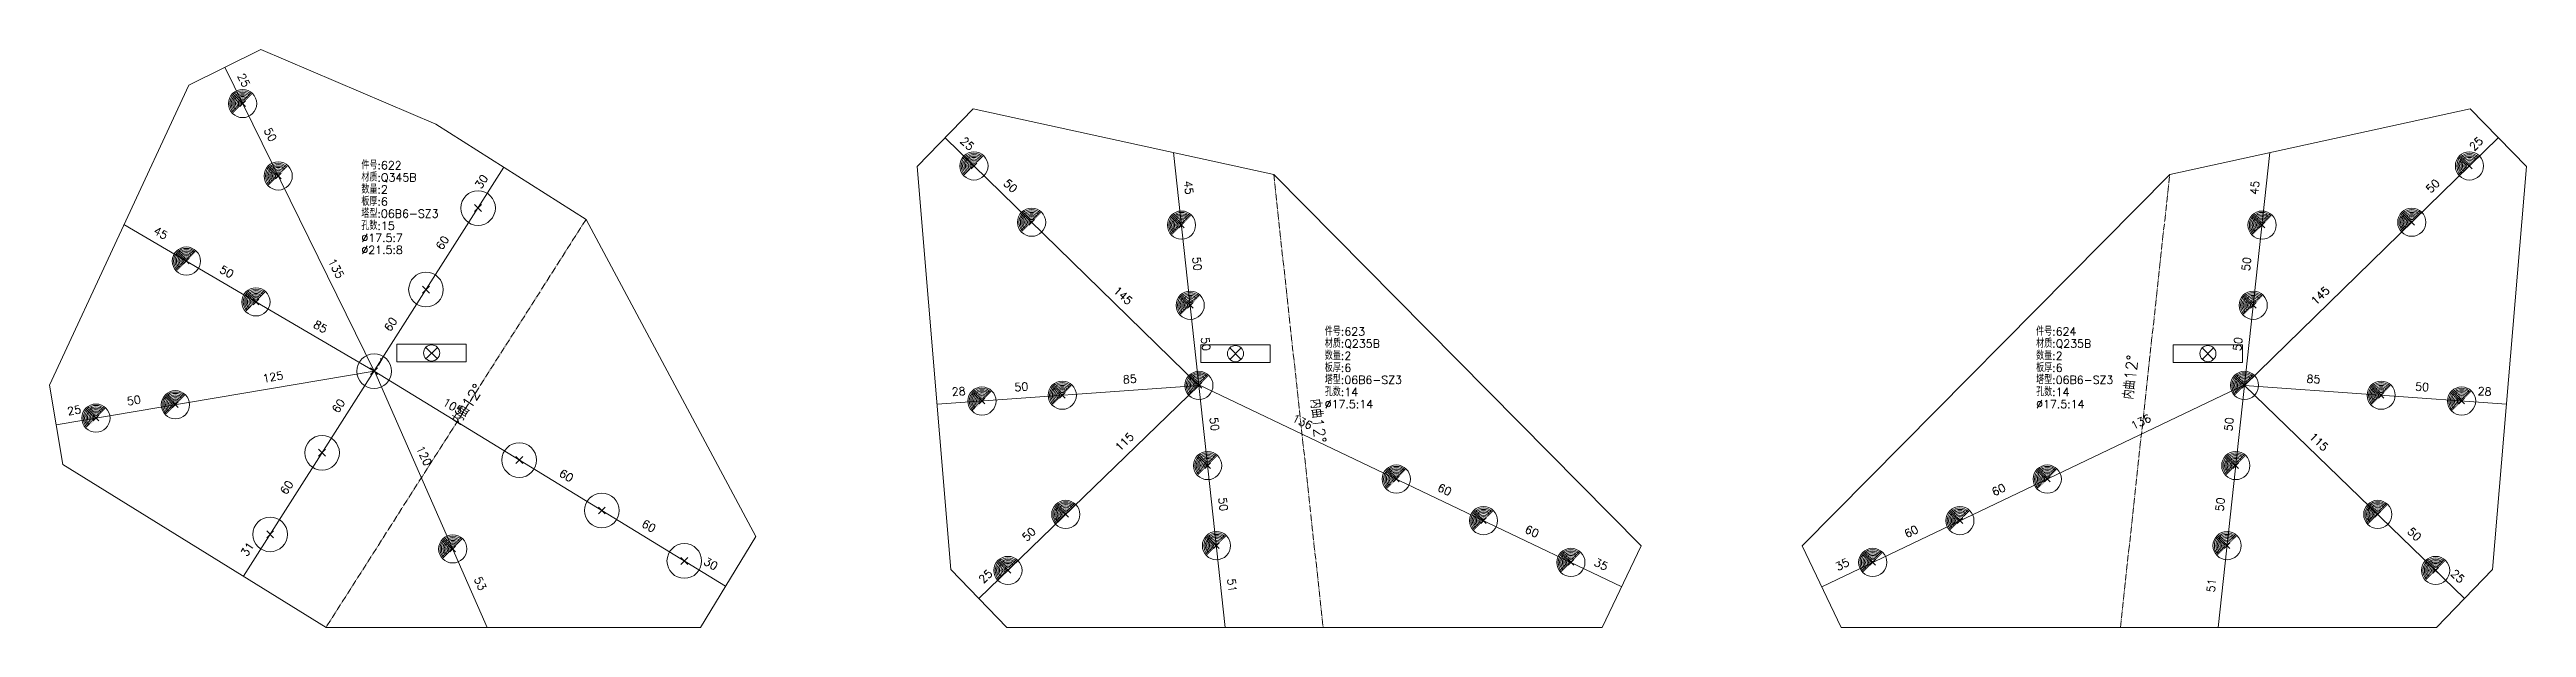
# Model space of a CAD drawing. Extents: x 0 to 6519, y -11 to 2213.
# Drawn here: x 1789 to 3326, y 843 to 1201 of the extents above; entities that cross this region are included whole.
import ezdxf
from ezdxf.enums import TextEntityAlignment as Align

# ---------------------------------------------------------------- set-up
doc = ezdxf.new("R2010")
doc.units = 0
doc.header["$MEASUREMENT"] = 0
doc.linetypes.add('制弯线', pattern=[5.9, 4, -0.5, 0.2, -0.5, 0.2, -0.5])
for name, color, linetype, lineweight in [('1', 7, 'CONTINUOUS', 25), ('2', 7, 'CONTINUOUS', 25), ('5', 7, 'CONTINUOUS', 25)]:
    doc.layers.add(name, color=color, linetype=linetype, lineweight=lineweight)
doc.styles.get("Standard").update_dxf_attribs({"font": 'simplex.shx', "width": 0.7, "height": 3, "bigfont": 'gbhzfs.shx'})

msp = doc.modelspace()

# ---------------------------------------------------------------- texts
at = {"layer": '1', "color": 7, "linetype": 'Continuous', "lineweight": 13}
for s, p in [('件号:622', (1982.7, 1125.7)), ('材质:Q345B', (1982.7, 1118.2)), ('数量:2', (1982.7, 1110.7)), ('板厚:6', (1982.7, 1103.2)), ('塔型:06B6-SZ3', (1982.7, 1095.7)), ('孔数:15', (1982.7, 1088.2)), ('%%c17.5:7', (1982.7, 1080.7)), ('%%c21.5:8', (1982.7, 1073.2)), ('件号:623', (2580.5, 1022.6)), ('材质:Q235B', (2580.5, 1015.1)), ('数量:2', (2580.5, 1007.6)), ('材质:Q235B', (3021.9, 1015.1)), ('件号:624', (3021.9, 1022.6)), ('数量:2', (3021.9, 1007.6)), ('板厚:6', (2580.5, 1000.1)), ('塔型:06B6-SZ3', (2580.5, 992.6)), ('板厚:6', (3021.9, 1000.1)), ('塔型:06B6-SZ3', (3021.9, 992.6)), ('孔数:14', (2580.5, 985.1)), ('%%c17.5:14', (2580.5, 977.6)), ('孔数:14', (3021.9, 985.1)), ('%%c17.5:14', (3021.9, 977.6))]:
    msp.add_text(s, height=5, dxfattribs=at).set_placement(p, align=Align.BOTTOM_LEFT)
at = {"layer": '2', "color": 7, "linetype": 'Continuous', "lineweight": 13}
for s, rotation, p in [('25', 297, (1906.2, 1180.6)), ('50', 297, (1922.7, 1146.9)), ('25', 317, (2356, 1140.2)), ('25', 44, (3297.7, 1140.2)), ('30', 57, (2060.6, 1117.4)), ('50', 317, (2382.8, 1114)), ('45', 277, (2492.1, 1115.4)), ('45', 84, (3161.5, 1115.4)), ('50', 44, (3270.8, 1114)), ('45', 331, (1856.3, 1084.2)), ('60', 57, (2036.4, 1079.5)), ('50', 331, (1897.2, 1060.2)), ('135', 297, (1963.5, 1063.9)), ('50', 277, (2497.3, 1068.1)), ('50', 84, (3156.4, 1068.1)), ('145', 317, (2452.6, 1046)), ('145', 44, (3201, 1046)), ('85', 331, (1955.4, 1026.1)), ('60', 57, (2004.2, 1028.9)), ('50', 277, (2502.7, 1018.4)), ('50', 84, (3151, 1018.4)), ('125', 10, (1928.5, 994.5)), ('1', 330, (1992.4, 1004.4)), ('85', 4, (2459.8, 993.1)), ('85', 357, (3193.8, 993.1)), ('50', 10, (1842.2, 980)), ('60', 57, (1971.9, 978.3)), ('105', 330, (2037.5, 976.8)), ('28', 4, (2353.6, 985.5)), ('50', 4, (2392.5, 988.3)), ('50', 357, (3261.2, 988.3)), ('28', 357, (3300, 985.5)), ('25', 10, (1805.2, 973.8)), ('50', 277, (2508.1, 968.7)), ('136', 335, (2564.9, 967)), ('136', 26, (3088.7, 967)), ('50', 84, (3145.5, 968.7)), ('120', 295, (2018, 947.9)), ('115', 44, (2459, 955.3)), ('115', 317, (3194.6, 955.3)), ('60', 330, (2107.9, 933.8)), ('60', 57, (1939.7, 927.7)), ('50', 277, (2513.5, 919)), ('60', 335, (2653.2, 924.9)), ('60', 26, (3000.4, 924.9)), ('50', 84, (3140.1, 919)), ('60', 330, (2159.1, 902.5)), ('31', 57, (1915.3, 889.4)), ('50', 44, (2399.7, 898)), ('60', 335, (2707.4, 899)), ('60', 26, (2946.2, 899)), ('50', 317, (3253.9, 898)), ('30', 330, (2197.5, 879.1)), ('25', 44, (2372.8, 871.9)), ('35', 335, (2750.3, 878.6)), ('35', 26, (2903.4, 878.6)), ('25', 317, (3280.8, 871.9)), ('53', 295, (2052.9, 868.6)), ('51', 277, (2519, 868.7)), ('51', 84, (3134.6, 868.7))]:
    msp.add_text(s, height=5, rotation=rotation, dxfattribs=at).set_placement(p, align=Align.BOTTOM_CENTER)
for rotation, p in [(84, (3084.5, 984.1)), (57, (2045.7, 966.9)), (277, (2569.1, 984.1))]:
    msp.add_text('内曲12%%d', height=7, rotation=rotation, dxfattribs=at).set_placement(p, align=Align.BOTTOM_LEFT)

# ---------------------------------------------------------------- blocks, each defined once
blk = doc.blocks.new('板孔21.5')
at = {"layer": '5', "color": 7, "linetype": 'Continuous', "lineweight": 13}
for p, q in [((-0.2, -0.2), (0.2, 0.2)), ((0.2, -0.2), (-0.2, 0.2))]:
    blk.add_line(p, q, dxfattribs=at)
blk.add_circle((0, 0), 1, dxfattribs=at)
blk = doc.blocks.new('板孔17.5')
at = {"layer": '5', "color": 7, "linetype": 'Continuous', "lineweight": 0}
for p, q in [((-0.2, -0.2), (0.2, 0.2)), ((-0.2, 0.2), (0.2, -0.2))]:
    blk.add_line(p, q, dxfattribs=at)
at = {"layer": '5', "color": 7, "linetype": 'Continuous', "lineweight": 13}
blk.add_circle((0, 0), 1, dxfattribs=at)
for radius in [0.9, 0.8, 0.7, 0.6, 0.5, 0.4, 0.3, 0.2, 0.1]:
    blk.add_arc((0, 0), radius, 45, 225, dxfattribs=at)

# ---------------------------------------------------------------- linework, layer by layer
at = {"layer": '1', "color": 7, "linetype": 'Continuous', "lineweight": 18}
for p, q in [((1920.4, 1201.5), (1875.6, 1179.4)), ((2029, 1155.3), (1920.4, 1201.5)), ((1875.6, 1179.4), (1789.2, 993.4)), ((2122.1, 1096.1), (2029, 1155.3)), ((2362.4, 1164.7), (2327.5, 1128.9)), ((2548.8, 1124), (2362.4, 1164.7)), ((3291.2, 1164.7), (3104.8, 1124)), ((3326.2, 1128.9), (3291.2, 1164.7)), ((2327.5, 1128.9), (2348.5, 879)), ((2776.8, 893.6), (2548.8, 1124)), ((3104.8, 1124), (2876.8, 893.6)), ((3305.1, 879), (3326.2, 1128.9)), ((2227.5, 899.4), (2122.1, 1096.1)), ((1789.2, 993.4), (1797.5, 944.1)), ((1797.5, 944.1), (1960.8, 843.1)), ((2193.1, 843.1), (2227.5, 899.4)), ((2752.7, 843.1), (2776.8, 893.6)), ((2876.8, 893.6), (2900.9, 843.1)), ((2348.5, 879), (2383.3, 843.1)), ((3270.3, 843.1), (3305.1, 879)), ((1960.8, 843.1), (2193.1, 843.1)), ((2383.3, 843.1), (2752.7, 843.1)), ((2900.9, 843.1), (3270.3, 843.1))]:
    msp.add_line(p, q, dxfattribs=at)
at = {"layer": '1', "color": 7, "linetype": 'Continuous', "lineweight": 13}
for p, q in [((2004.8, 1018.8), (2004.8, 1007.8)), ((2047.8, 1018.8), (2004.8, 1018.8)), ((2029.9, 1016.8), (2022.8, 1009.7)), ((2022.8, 1016.8), (2029.9, 1009.7)), ((2047.8, 1007.8), (2047.8, 1018.8)), ((2503.6, 1018.4), (2503.6, 1007.4)), ((2546.6, 1018.4), (2503.6, 1018.4)), ((2528.7, 1016.4), (2521.6, 1009.3)), ((2521.6, 1016.4), (2528.7, 1009.3)), ((2546.6, 1007.4), (2546.6, 1018.4)), ((3107, 1018.4), (3107, 1007.4)), ((3150, 1018.4), (3107, 1018.4)), ((3132, 1016.4), (3125, 1009.3)), ((3125, 1016.4), (3132, 1009.3)), ((3150, 1007.4), (3150, 1018.4)), ((2004.8, 1007.8), (2047.8, 1007.8)), ((2503.6, 1007.4), (2546.6, 1007.4)), ((3107, 1007.4), (3150, 1007.4))]:
    msp.add_line(p, q, dxfattribs=at)
for centre in [(2026.3, 1013.3), (2525.1, 1012.9), (3128.5, 1012.9)]:
    msp.add_circle(centre, 5, dxfattribs=at)
at = {"layer": '2', "color": 9, "linetype": 'Continuous', "lineweight": 13}
for p, q in [((1990.6, 1002), (1898, 1190.5)), ((2502.4, 993.2), (2344.9, 1146.8)), ((2486.6, 1137.6), (2518.8, 843.1)), ((3167, 1137.6), (3134.8, 843.1)), ((3151.2, 993.2), (3308.7, 1146.8)), ((1909.5, 874.8), (2071.2, 1128.5)), ((1990.6, 1002), (1835.4, 1093)), ((1990.6, 1002), (1793.4, 968.7)), ((1990.6, 1002), (2208.7, 868.7)), ((1991.1, 1001.6), (2060.8, 843.1)), ((2502.4, 993.2), (2339.9, 981.5)), ((2502.4, 993.2), (2365.9, 861)), ((2502.4, 993.6), (2764.8, 868.3)), ((3151.3, 993.6), (2888.9, 868.3)), ((3151.2, 993.2), (3287.7, 861)), ((3151.2, 993.2), (3313.8, 981.5))]:
    msp.add_line(p, q, dxfattribs=at)
at = {"layer": '2', "color": 190, "linetype": '制弯线', "lineweight": 13}
for p, q in [((2548.8, 1124), (2579.5, 843.1)), ((3074.2, 843.1), (3104.8, 1124)), ((2122.1, 1096.1), (1960.8, 843.1))]:
    msp.add_line(p, q, dxfattribs=at)

# ---------------------------------------------------------------- block references
at = {"layer": '1', "color": 7, "linetype": 'Continuous', "lineweight": 0}
for name, p, xscale, yscale, zscale in [('板孔17.5', (1909, 1168), 8.75, 8.75, 8.75), ('板孔17.5', (2362.8, 1129.3), 8.75, 8.75, 8.75), ('板孔17.5', (3290.8, 1129.3), 8.75, 8.75, 8.75), ('板孔17.5', (1931.1, 1123.1), 8.75, 8.75, 8.75), ('板孔21.5', (2055.1, 1103.2), 10.75, 10.75, 10.75), ('板孔17.5', (2398.6, 1094.4), 8.75, 8.75, 8.75), ('板孔17.5', (2491.6, 1092.6), 8.75, 8.75, 8.75), ('板孔17.5', (3162.1, 1092.6), 8.75, 8.75, 8.75), ('板孔17.5', (3255, 1094.4), 8.75, 8.75, 8.75), ('板孔17.5', (1874.1, 1070.3), 8.75, 8.75, 8.75), ('板孔21.5', (2022.8, 1052.6), 10.75, 10.75, 10.75), ('板孔17.5', (1917.3, 1045), 8.75, 8.75, 8.75), ('板孔17.5', (2497, 1042.9), 8.75, 8.75, 8.75), ('板孔17.5', (3156.6, 1042.9), 8.75, 8.75, 8.75), ('板孔21.5', (1990.6, 1002), 10.75, 10.75, 10.75), ('板孔17.5', (2502.4, 993.2), 8.75, 8.75, 8.75), ('板孔17.5', (3151.2, 993.2), 8.75, 8.75, 8.75), ('板孔17.5', (1867.3, 981.2), 8.75, 8.75, 8.75), ('板孔17.5', (2367.8, 983.5), 8.75, 8.75, 8.75), ('板孔17.5', (2417.6, 987.1), 8.75, 8.75, 8.75), ('板孔17.5', (3236, 987.1), 8.75, 8.75, 8.75), ('板孔17.5', (3285.9, 983.5), 8.75, 8.75, 8.75), ('板孔17.5', (1818, 972.9), 8.75, 8.75, 8.75), ('板孔21.5', (1958.3, 951.4), 10.75, 10.75, 10.75), ('板孔21.5', (2080.7, 946.9), 10.75, 10.75, 10.75), ('板孔17.5', (2507.8, 943.5), 8.75, 8.75, 8.75), ('板孔17.5', (2624.9, 935.1), 8.75, 8.75, 8.75), ('板孔17.5', (3028.8, 935.1), 8.75, 8.75, 8.75), ('板孔17.5', (3145.8, 943.5), 8.75, 8.75, 8.75), ('板孔21.5', (2131.9, 915.6), 10.75, 10.75, 10.75), ('板孔21.5', (1926.1, 900.8), 10.75, 10.75, 10.75), ('板孔17.5', (2419.8, 913.2), 8.75, 8.75, 8.75), ('板孔17.5', (2679, 909.3), 8.75, 8.75, 8.75), ('板孔17.5', (2974.6, 909.3), 8.75, 8.75, 8.75), ('板孔17.5', (3233.9, 913.2), 8.75, 8.75, 8.75), ('板孔17.5', (2039.4, 891.8), 8.75, 8.75, 8.75), ('板孔21.5', (2183.1, 884.3), 10.75, 10.75, 10.75), ('板孔17.5', (2513.3, 893.8), 8.75, 8.75, 8.75), ('板孔17.5', (2733.2, 883.4), 8.75, 8.75, 8.75), ('板孔17.5', (2920.5, 883.4), 8.75, 8.75, 8.75), ('板孔17.5', (3140.4, 893.8), 8.75, 8.75, 8.75), ('板孔17.5', (2383.9, 878.4), 8.75, 8.75, 8.75), ('板孔17.5', (3269.8, 878.4), 8.75, 8.75, 8.75)]:
    msp.add_blockref(name, p, dxfattribs=dict(at, xscale=xscale, yscale=yscale, zscale=zscale))

msp.set_redraw_order([(e.dxf.handle, doc.entitydb.next_handle()) for e in msp.query("TEXT MTEXT ATTDEF DIMENSION ARC_DIMENSION")])  # texts and dimensions are drawn at this point

doc.saveas('drawing.dxf')
